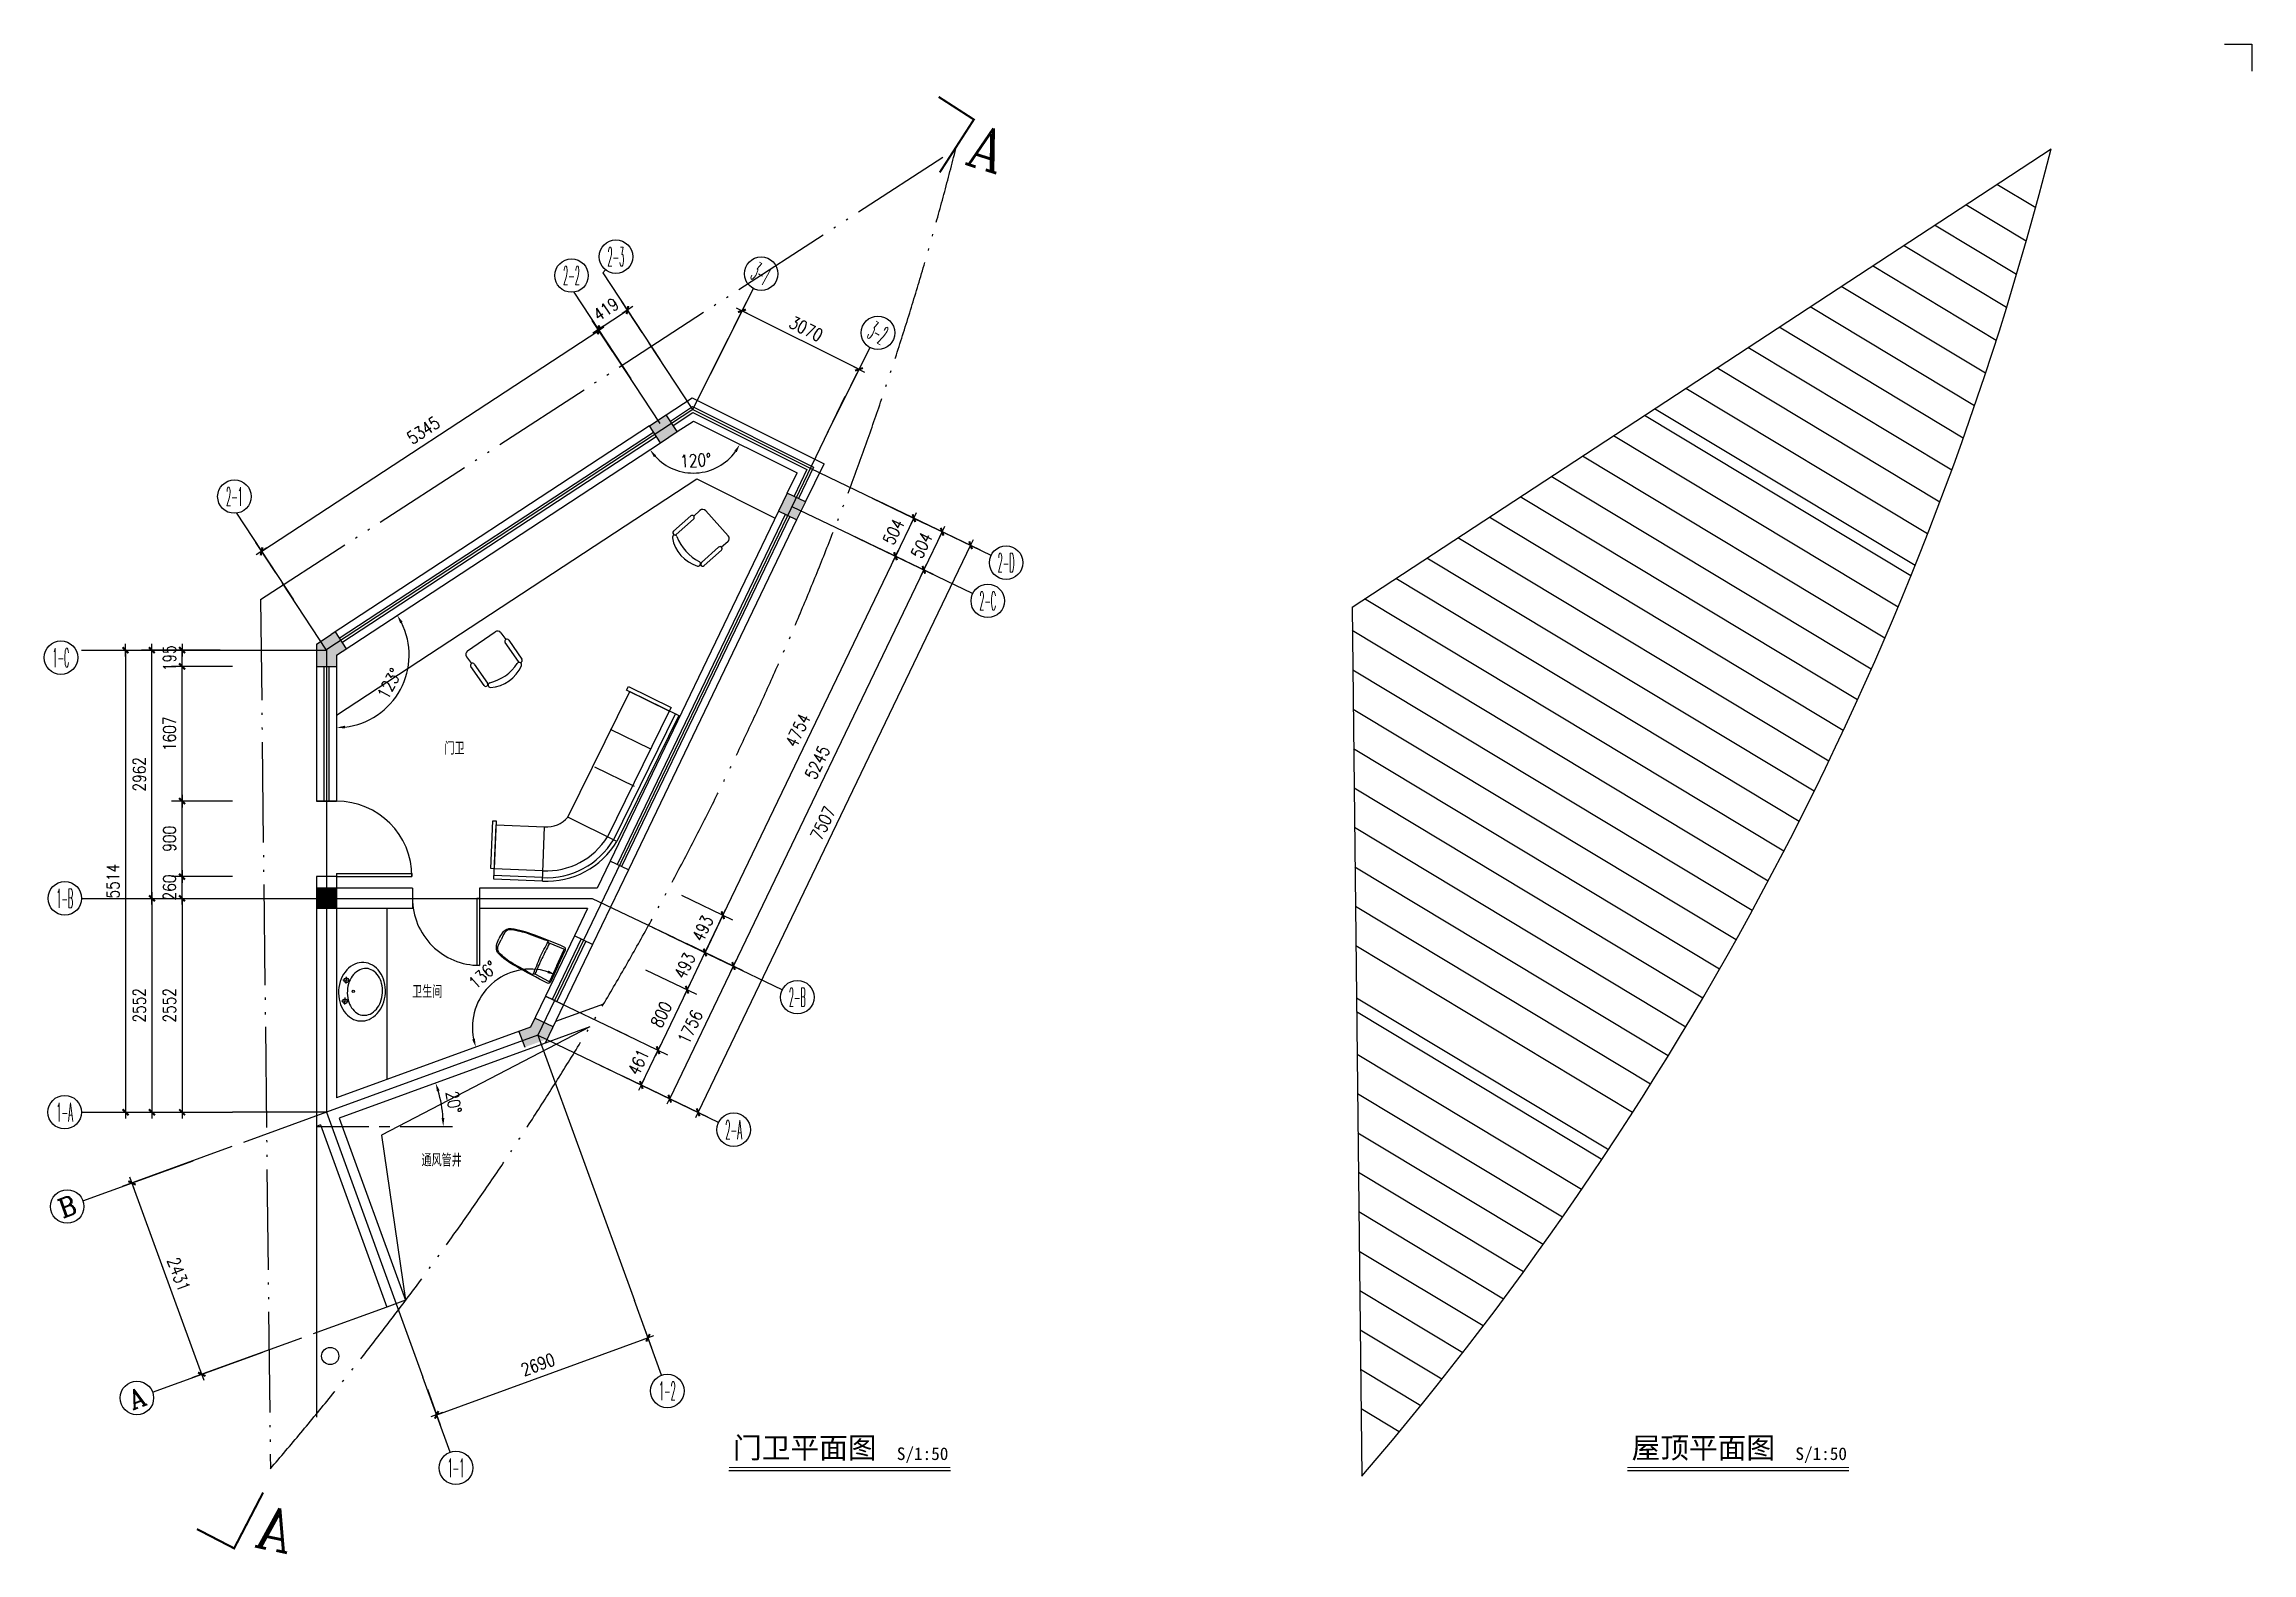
# Model space of a CAD drawing. Extents: x 772793 to 837193, y -2580156 to -2515127.
# Drawn here: x 772793 to 799126, y -2533132 to -2515127 of the extents above; entities that cross this region are included whole.
import ezdxf
from ezdxf.enums import TextEntityAlignment as Align

# ---------------------------------------------------------------- set-up
doc = ezdxf.new("R2010")
doc.units = 0
doc.header["$LTSCALE"] = 500
doc.header["$MEASUREMENT"] = 0
doc.linetypes.add('ACAD_ISO05W100', pattern=[34, 24, -3, 0.5, -3, 0.5, -3])
doc.linetypes.add('CENTER', pattern=[2, 1.25, -0.25, 0.25, -0.25])
doc.layers.get('0').update_dxf_attribs({"linetype": 'CONTINUOUS'})
doc.layers.get('DEFPOINTS').update_dxf_attribs({"linetype": 'CONTINUOUS'})
for name, color, linetype in [('28_TOILET_BATH', 11, 'CONTINUOUS'), ('4', 4, 'CONTINUOUS'), ('6', 6, 'CONTINUOUS'), ('AIDL', 6, 'CONTINUOUS'), ('AXIS', 3, 'CONTINUOUS'), ('AXIS_TEXT', 7, 'CONTINUOUS'), ('BLOCK', 1, 'CONTINUOUS'), ('DDD', 4, 'CONTINUOUS'), ('DOTE', 1, 'CENTER'), ('PUB_TITLE', 4, 'CONTINUOUS'), ('TTT', 8, 'CONTINUOUS'), ('WALL', 7, 'CONTINUOUS'), ('图框TEXT', 7, 'CONTINUOUS')]:
    doc.layers.add(name, color=color, linetype=linetype)
doc.styles.add('COMP', font='complex', dxfattribs={"bigfont": 'hztxt'})
doc.styles.add('COMPLEX', font='COMPLEX')
doc.styles.add('DIM_FONT', font='txt.shx', dxfattribs={"width": 0.8, "bigfont": 'hztxt.shx'})
doc.styles.add('H1', font='simsun.ttf')
doc.dimstyles.new('AXIS50', dxfattribs={"dimscale": 0.5, "dimtxt": 300, "dimasz": 1, "dimexe": 250, "dimexo": 300, "dimgap": 150, "dimtad": 1, "dimdec": 0, "dimzin": 0, "dimtxsty": 'DIM_FONT', "dimblk": '_DIMX', "dimblk1": 'ARCHTICK', "dimblk2": 'ARCHTICK', "dimcen": 0.09, "dimdle": 1.5, "dimse1": 1, "dimse2": 1, "dimclrd": 3, "dimclre": 3, "dimclrt": 7, "dimazin": 3, "dimtfac": 1, "dimtdec": 0, "dimtix": 1, "dimtmove": 0, "dimatfit": 3, "dimtolj": 1, "dimtzin": 0})
doc.dimstyles.new('DIMA50', dxfattribs={"dimscale": 0.5, "dimtxt": 300, "dimasz": 1, "dimexe": 250, "dimexo": 300, "dimgap": 150, "dimtad": 1, "dimdec": 0, "dimzin": 0, "dimtxsty": 'DIM_FONT', "dimblk": '_DIMX', "dimblk1": '_DIMX', "dimblk2": '_DIMX', "dimsah": 1, "dimcen": 0.09, "dimdle": 1.5, "dimse1": 1, "dimclrd": 3, "dimclre": 3, "dimclrt": 7, "dimazin": 3, "dimtfac": 1, "dimtdec": 0, "dimtix": 1, "dimtmove": 0, "dimatfit": 3, "dimtolj": 1, "dimtzin": 0})
doc.dimstyles.new('NORMAL', dxfattribs={"dimscale": 0.5, "dimtxt": 3, "dimasz": 1, "dimexe": 1.5, "dimexo": 1, "dimgap": 1, "dimtad": 1, "dimdec": 0, "dimzin": 0, "dimtxsty": 'DIM_FONT', "dimblk": '_DIMX', "dimblk1": 'ARCHTICK', "dimblk2": 'ARCHTICK', "dimsah": 1, "dimcen": 0.09, "dimdle": 1.5, "dimclrd": 3, "dimclre": 3, "dimclrt": 3, "dimazin": 3, "dimtfac": 1, "dimtdec": 0, "dimtix": 1, "dimtmove": 0, "dimatfit": 3, "dimtolj": 1, "dimtzin": 0})

msp = doc.modelspace()

# ---------------------------------------------------------------- texts
at = {"style": 'COMP'}
msp.add_attdef('A', text='', height=500, rotation=342.42871, dxfattribs=at).set_placement((784040.2, -2516370.8, 0), align=Align.MIDDLE)
at = {"style": 'COMP', "oblique": -180, "text_generation_flag": 4}
msp.add_attdef('A', text='', height=500, rotation=168.13712, dxfattribs=at).set_placement((775551.9, -2532847.2, 0), align=Align.MIDDLE)
at = {"layer": '6', "color": 7, "style": 'DIM_FONT', "width": 0.8}
for s, p in [('门卫', (777567.7, -2523605.2, 0)), ('卫生间', (777182.7, -2526509.2, 0)), ('通风管井', (777293.7, -2528521.2, 0))]:
    msp.add_text(s, height=150, rotation=360, dxfattribs=at).set_placement(p)
at = {"layer": 'PUB_TITLE', "style": 'H1'}
for s, height, p in [('门卫平面图', 251, (781009.4, -2532002.5)), ('S/1:50', 150.6, (782963.5, -2532023.6)), ('屋顶平面图', 251, (791727.4, -2532002.5)), ('S/1:50', 150.6, (793681.5, -2532023.6))]:
    msp.add_text(s, height=height, dxfattribs=at).set_placement(p)

# ---------------------------------------------------------------- blocks, each defined once
blk = doc.blocks.new('M')
at = {"layer": 'BLOCK'}
for p, q in [((0, 40), (1000, 40)), ((0, 40), (0, 0)), ((0, 0), (1000, 0)), ((1000, 40), (1000, 0))]:
    blk.add_line(p, q, dxfattribs=at)
blk.add_arc((0, 0), 1000, 0, 90, dxfattribs=at)
blk = doc.blocks.new('M1')
at = {"layer": 'BLOCK'}
for p, q in [((0, 0), (1000, 0)), ((0, 0), (0, -40)), ((1000, 0), (1000, -40)), ((0, -40), (1000, -40))]:
    blk.add_line(p, q, dxfattribs=at)
blk.add_arc((0, 0), 1000, 270, 0, dxfattribs=at)
blk = doc.blocks.new('X6')
at = {"layer": '28_TOILET_BATH', "color": 0}
for p, q in [((-185, 184), (-210, 197)), ((-3, 204), (-15, 190)), ((-185, -184), (-210, -197)), ((-3, -204), (-15, -190))]:
    blk.add_line(p, q, dxfattribs=at)
for points in [[(0, 0), (0, 193, 0.445994), (-25, 215, 0.01595), (-415, 194, 0.076649), (-657, 143, 0.224847), (-705, 0, 4.593998)], [(0, 0), (0, -193, -0.445994), (-25, -215, -0.01595), (-415, -194, -0.076649), (-657, -143, -0.224847), (-705, 0, -4.593998)], [(-217, 0, 0.015142), (-210, 197, 0.611407), (-215, 200, -0.004881), (-457, 181, 0.053038), (-643, 137, 0.25421), (-680, 62), (-680, 0)], [(-217, 0, -0.015142), (-210, -197, -0.611407), (-215, -200, 0.004881), (-457, -181, -0.053038), (-643, -137, -0.25421), (-680, -62), (-680, 0)], [(-13, 0), (-13, 184, 0.332674), (-19, 192), (-180, 186, 0.271876), (-187, 181, 0.013613), (-191, 0, 43.172872)], [(-13, 0), (-13, -184, -0.332674), (-19, -192), (-180, -186, -0.271876), (-187, -181, -0.013613), (-191, 0, -43.172872)]]:
    blk.add_lwpolyline(points, format="xyb", dxfattribs=at)
blk = doc.blocks.new('_AXISO')
blk.add_circle((0, 0), 0.5)
at = {"layer": 'AXIS_TEXT', "style": 'COMPLEX', "width": 1.041667}
blk.add_attdef('A', text='', height=0.56, dxfattribs=at).set_placement((-0.25, -0.28), (0.25, -0.28), align=Align.FIT)
blk = doc.blocks.new('_DIMX')
blk.add_line((-150, 0), (150, 0))
at = {"const_width": 50}
blk.add_lwpolyline([(-70, -70), (70, 70)], dxfattribs=at)
blk = doc.blocks.new('*D133')
at = {"color": 3, "linetype": 'BYBLOCK'}
blk.add_line((755794, -2525322), (755794, -2527872), dxfattribs=at)
at = {"layer": 'DEFPOINTS', "color": 0, "linetype": 'BYBLOCK'}
for p in [(757272, -2525321), (755794, -2527873), (757272, -2527873)]:
    blk.add_point(p, dxfattribs=at)
at = {"color": 3, "linetype": 'BYBLOCK', "xscale": 0.5, "yscale": 0.5, "zscale": 0.5}
for p, rotation in [((755794, -2525321), 90), ((755794, -2527873), 270)]:
    blk.add_blockref('_DIMX', p, dxfattribs=dict(at, rotation=rotation))
at = {"color": 7, "linetype": 'BYBLOCK', "insert": (755644, -2526597), "char_height": 150, "attachment_point": 5, "rotation": 90, "style": 'DIM_FONT'}
blk.add_mtext('\\A1;2552', dxfattribs=at)
blk = doc.blocks.new('_ARCHTICK')
at = {"color": 0, "linetype": 'BYBLOCK', "const_width": 0.15}
blk.add_lwpolyline([(-0.5, -0.5), (0.5, 0.5)], dxfattribs=at)
blk = doc.blocks.new('*D134')
at = {"color": 3, "linetype": 'BYBLOCK'}
for p, q in [((756398, -2525061), (755669, -2525061)), ((755794, -2525061), (755794, -2525060)), ((755794, -2525321), (755794, -2525061)), ((755794, -2525322), (755794, -2525322))]:
    blk.add_line(p, q, dxfattribs=at)
at = {"layer": 'DEFPOINTS', "color": 0, "linetype": 'BYBLOCK'}
for p in [(755794, -2525061), (756548, -2525061), (757272, -2525321)]:
    blk.add_point(p, dxfattribs=at)
at = {"color": 3, "linetype": 'BYBLOCK', "xscale": 0.5, "yscale": 0.5, "zscale": 0.5}
for p, rotation in [((755794, -2525061), 270), ((755794, -2525321), 90)]:
    blk.add_blockref('_DIMX', p, dxfattribs=dict(at, rotation=rotation))
at = {"color": 7, "linetype": 'BYBLOCK', "insert": (755644, -2525191), "char_height": 150, "attachment_point": 5, "rotation": 90, "style": 'DIM_FONT'}
blk.add_mtext('\\A1;260', dxfattribs=at)
blk = doc.blocks.new('*D135')
at = {"color": 3, "linetype": 'BYBLOCK'}
for p, q in [((756397, -2524161), (755669, -2524161)), ((755794, -2525061), (755794, -2524162))]:
    blk.add_line(p, q, dxfattribs=at)
at = {"layer": 'DEFPOINTS', "color": 0, "linetype": 'BYBLOCK'}
for p in [(755794, -2524161), (756547, -2524161), (757272, -2525061)]:
    blk.add_point(p, dxfattribs=at)
at = {"color": 3, "linetype": 'BYBLOCK', "xscale": 0.5, "yscale": 0.5, "zscale": 0.5}
for p, rotation in [((755794, -2524161), 90), ((755794, -2525061), 270)]:
    blk.add_blockref('_DIMX', p, dxfattribs=dict(at, rotation=rotation))
at = {"color": 7, "linetype": 'BYBLOCK', "insert": (755644, -2524611), "char_height": 150, "attachment_point": 5, "rotation": 90, "style": 'DIM_FONT'}
blk.add_mtext('\\A1;900', dxfattribs=at)
blk = doc.blocks.new('*D136')
at = {"color": 3, "linetype": 'BYBLOCK'}
for p, q in [((756397, -2522554), (755669, -2522554)), ((755794, -2524161), (755794, -2522554))]:
    blk.add_line(p, q, dxfattribs=at)
at = {"layer": 'DEFPOINTS', "color": 0, "linetype": 'BYBLOCK'}
for p in [(755794, -2522554), (756547, -2522554), (756547, -2524161)]:
    blk.add_point(p, dxfattribs=at)
at = {"color": 3, "linetype": 'BYBLOCK', "xscale": 0.5, "yscale": 0.5, "zscale": 0.5}
for p, rotation in [((755794, -2522554), 90), ((755794, -2524161), 270)]:
    blk.add_blockref('_DIMX', p, dxfattribs=dict(at, rotation=rotation))
at = {"color": 7, "linetype": 'BYBLOCK', "insert": (755644, -2523357), "char_height": 150, "attachment_point": 5, "rotation": 90, "style": 'DIM_FONT'}
blk.add_mtext('\\A1;1607', dxfattribs=at)
blk = doc.blocks.new('*D137')
at = {"color": 3, "linetype": 'BYBLOCK'}
for p, q in [((756246, -2522359), (755669, -2522359)), ((755794, -2522358), (755794, -2522358)), ((755794, -2522554), (755794, -2522359)), ((755794, -2522554), (755794, -2522555))]:
    blk.add_line(p, q, dxfattribs=at)
at = {"layer": 'DEFPOINTS', "color": 0, "linetype": 'BYBLOCK'}
for p in [(755794, -2522359), (756396, -2522359), (756547, -2522554)]:
    blk.add_point(p, dxfattribs=at)
at = {"color": 3, "linetype": 'BYBLOCK', "xscale": 0.5, "yscale": 0.5, "zscale": 0.5}
for p, rotation in [((755794, -2522359), 270), ((755794, -2522554), 90)]:
    blk.add_blockref('_DIMX', p, dxfattribs=dict(at, rotation=rotation))
at = {"color": 7, "linetype": 'BYBLOCK', "insert": (755644, -2522456), "char_height": 150, "attachment_point": 5, "rotation": 90, "style": 'DIM_FONT'}
blk.add_mtext('\\A1;195', dxfattribs=at)
blk = doc.blocks.new('*D138')
at = {"color": 3, "linetype": 'BYBLOCK'}
for p, q in [((760932, -2518798), (760696, -2518438)), ((756744, -2521179), (760764, -2518543)), ((756911, -2521436), (756675, -2521075))]:
    blk.add_line(p, q, dxfattribs=at)
at = {"layer": 'DEFPOINTS', "color": 0, "linetype": 'BYBLOCK'}
for p in [(760764, -2518542), (761014, -2518924), (756993, -2521561)]:
    blk.add_point(p, dxfattribs=at)
at = {"color": 3, "linetype": 'BYBLOCK', "xscale": 0.5, "yscale": 0.5, "zscale": 0.5}
for p, rotation in [((760764, -2518542), 33.26136682013938), ((756743, -2521180), 213.2613668201394)]:
    blk.add_blockref('_DIMX', p, dxfattribs=dict(at, rotation=rotation))
at = {"color": 7, "linetype": 'BYBLOCK', "insert": (758672, -2519736), "char_height": 150, "attachment_point": 5, "rotation": 33.2614, "style": 'DIM_FONT'}
blk.add_mtext('\\A1;5345', dxfattribs=at)
blk = doc.blocks.new('*D139')
at = {"color": 3, "linetype": 'BYBLOCK'}
for p, q in [((762377, -2518504), (762529, -2518199)), ((762474, -2518311), (763869, -2519008)), ((763772, -2519202), (763925, -2518897))]:
    blk.add_line(p, q, dxfattribs=at)
at = {"layer": 'DEFPOINTS', "color": 0, "linetype": 'BYBLOCK'}
for p in [(762309, -2518639), (763869, -2519008), (763705, -2519336)]:
    blk.add_point(p, dxfattribs=at)
at = {"color": 3, "linetype": 'BYBLOCK', "xscale": 0.5, "yscale": 0.5, "zscale": 0.5}
for p, rotation in [((762473, -2518310), 153.4379603862537), ((763869, -2519008), 333.4379603862537)]:
    blk.add_blockref('_DIMX', p, dxfattribs=dict(at, rotation=rotation))
at = {"color": 7, "linetype": 'BYBLOCK', "insert": (763238, -2518525), "char_height": 150, "attachment_point": 5, "rotation": 333.438, "style": 'DIM_FONT'}
blk.add_mtext('\\A1;3070', dxfattribs=at)
blk = doc.blocks.new('*D140')
at = {"color": 3, "linetype": 'BYBLOCK'}
for p, q in [((761240, -2530259), (761395, -2530683)), ((758832, -2531484), (761351, -2530565)), ((758720, -2531178), (758874, -2531602))]:
    blk.add_line(p, q, dxfattribs=at)
at = {"layer": 'DEFPOINTS', "color": 0, "linetype": 'BYBLOCK'}
for p in [(761189, -2530118), (761352, -2530565), (758668, -2531037)]:
    blk.add_point(p, dxfattribs=at)
at = {"color": 3, "linetype": 'BYBLOCK', "xscale": 0.5, "yscale": 0.5, "zscale": 0.5}
for p, rotation in [((761352, -2530565), 20.03403020358145), ((758831, -2531484), 200.0340302035814)]:
    blk.add_blockref('_DIMX', p, dxfattribs=dict(at, rotation=rotation))
at = {"color": 7, "linetype": 'BYBLOCK', "insert": (760040, -2530884), "char_height": 150, "attachment_point": 5, "rotation": 20.034, "style": 'DIM_FONT'}
blk.add_mtext('\\A1;2690', dxfattribs=at)
blk = doc.blocks.new('*D141')
at = {"color": 3, "linetype": 'BYBLOCK'}
blk.add_line((755435, -2525322), (755435, -2527872), dxfattribs=at)
at = {"layer": 'DEFPOINTS', "color": 0, "linetype": 'BYBLOCK'}
for p in [(756913, -2525321), (755435, -2527873), (756913, -2527873)]:
    blk.add_point(p, dxfattribs=at)
at = {"color": 3, "linetype": 'BYBLOCK', "xscale": 0.5, "yscale": 0.5, "zscale": 0.5}
for p, rotation in [((755435, -2525321), 90), ((755435, -2527873), 270)]:
    blk.add_blockref('_DIMX', p, dxfattribs=dict(at, rotation=rotation))
at = {"color": 7, "linetype": 'BYBLOCK', "insert": (755285, -2526597), "char_height": 150, "attachment_point": 5, "rotation": 90, "style": 'DIM_FONT'}
blk.add_mtext('\\A1;2552', dxfattribs=at)
blk = doc.blocks.new('*D142')
at = {"color": 3, "linetype": 'BYBLOCK'}
blk.add_line((755121, -2522359), (755121, -2527872), dxfattribs=at)
at = {"layer": 'DEFPOINTS', "color": 0, "linetype": 'BYBLOCK'}
for p in [(756599, -2522359), (755121, -2527873), (756599, -2527873)]:
    blk.add_point(p, dxfattribs=at)
at = {"color": 3, "linetype": 'BYBLOCK', "xscale": 0.5, "yscale": 0.5, "zscale": 0.5}
for p, rotation in [((755121, -2522359), 90), ((755121, -2527873), 270)]:
    blk.add_blockref('_DIMX', p, dxfattribs=dict(at, rotation=rotation))
at = {"color": 7, "linetype": 'BYBLOCK', "insert": (754971, -2525116), "char_height": 150, "attachment_point": 5, "rotation": 90, "style": 'DIM_FONT'}
blk.add_mtext('\\A1;5514', dxfattribs=at)
blk = doc.blocks.new('*D143')
at = {"color": 3, "linetype": 'BYBLOCK'}
for p, q in [((756247, -2522359), (755310, -2522359)), ((755435, -2525321), (755435, -2522359))]:
    blk.add_line(p, q, dxfattribs=at)
at = {"layer": 'DEFPOINTS', "color": 0, "linetype": 'BYBLOCK'}
for p in [(755435, -2522359), (756397, -2522359), (756913, -2525321)]:
    blk.add_point(p, dxfattribs=at)
at = {"color": 3, "linetype": 'BYBLOCK', "xscale": 0.5, "yscale": 0.5, "zscale": 0.5}
for p, rotation in [((755435, -2522359), 90), ((755435, -2525321), 270)]:
    blk.add_blockref('_DIMX', p, dxfattribs=dict(at, rotation=rotation))
at = {"color": 7, "linetype": 'BYBLOCK', "insert": (755285, -2523840), "char_height": 150, "attachment_point": 5, "rotation": 90, "style": 'DIM_FONT'}
blk.add_mtext('\\A1;2962', dxfattribs=at)
blk = doc.blocks.new('*D144')
at = {"color": 3, "linetype": 'BYBLOCK'}
for p, q in [((764026, -2520545), (764636, -2520839)), ((764523, -2520785), (764306, -2521238)), ((763808, -2520999), (764418, -2521293))]:
    blk.add_line(p, q, dxfattribs=at)
at = {"layer": 'DEFPOINTS', "color": 0, "linetype": 'BYBLOCK'}
for p in [(763891, -2520480), (763673, -2520934), (764306, -2521238)]:
    blk.add_point(p, dxfattribs=at)
at = {"color": 3, "linetype": 'BYBLOCK', "xscale": 0.5, "yscale": 0.5, "zscale": 0.5}
for p, rotation in [((764524, -2520784), 64.3449542539594), ((764306, -2521238), 244.3449542539594)]:
    blk.add_blockref('_DIMX', p, dxfattribs=dict(at, rotation=rotation))
at = {"color": 7, "linetype": 'BYBLOCK', "insert": (764279, -2520947), "char_height": 150, "attachment_point": 5, "rotation": 64.345, "style": 'DIM_FONT'}
blk.add_mtext('\\A1;504', dxfattribs=at)
blk = doc.blocks.new('*D145')
at = {"color": 3, "linetype": 'BYBLOCK'}
for p, q in [((763808, -2520999), (764416, -2521291)), ((764303, -2521238), (762245, -2525522)), ((761750, -2525284), (762358, -2525576))]:
    blk.add_line(p, q, dxfattribs=at)
at = {"layer": 'DEFPOINTS', "color": 0, "linetype": 'BYBLOCK'}
for p in [(763673, -2520934), (761614, -2525219), (762245, -2525522)]:
    blk.add_point(p, dxfattribs=at)
at = {"color": 3, "linetype": 'BYBLOCK', "xscale": 0.5, "yscale": 0.5, "zscale": 0.5}
for p, rotation in [((764303, -2521237), 64.34495425389672), ((762245, -2525522), 244.3449542538967)]:
    blk.add_blockref('_DIMX', p, dxfattribs=dict(at, rotation=rotation))
at = {"color": 7, "linetype": 'BYBLOCK', "insert": (763139, -2523315), "char_height": 150, "attachment_point": 5, "rotation": 64.345, "style": 'DIM_FONT'}
blk.add_mtext('\\A1;4754', dxfattribs=at)
blk = doc.blocks.new('*D146')
at = {"color": 3, "linetype": 'BYBLOCK'}
for p, q in [((780889, -2525522), (780675, -2525968)), ((780045, -2525664), (780676, -2525967))]:
    blk.add_line(p, q, dxfattribs=at)
at = {"layer": 'DEFPOINTS', "color": 0, "linetype": 'BYBLOCK'}
for p in [(780258, -2525219), (780044, -2525664), (780675, -2525967)]:
    blk.add_point(p, dxfattribs=at)
at = {"color": 3, "linetype": 'BYBLOCK', "xscale": 0.5, "yscale": 0.5, "zscale": 0.5}
for p, rotation in [((780889, -2525522), 64.34495425389672), ((780675, -2525967), 244.3449542538967)]:
    blk.add_blockref('_ARCHTICK', p, dxfattribs=dict(at, rotation=rotation))
at = {"color": 3, "linetype": 'BYBLOCK', "insert": (780781, -2525744), "char_height": 1.5, "attachment_point": 5, "rotation": 64.345, "style": 'DIM_FONT'}
blk.add_mtext('\\A1;493', dxfattribs=at)
blk = doc.blocks.new('*D147')
at = {"color": 3, "linetype": 'BYBLOCK'}
for p, q in [((761536, -2525729), (762144, -2526021)), ((762031, -2525967), (761818, -2526411)), ((761323, -2526173), (761931, -2526466))]:
    blk.add_line(p, q, dxfattribs=at)
at = {"layer": 'DEFPOINTS', "color": 0, "linetype": 'BYBLOCK'}
for p in [(761401, -2525664), (761187, -2526109), (761818, -2526411)]:
    blk.add_point(p, dxfattribs=at)
at = {"color": 3, "linetype": 'BYBLOCK', "xscale": 0.5, "yscale": 0.5, "zscale": 0.5}
for p, rotation in [((762032, -2525967), 64.34495425389672), ((761818, -2526411), 244.3449542538967)]:
    blk.add_blockref('_DIMX', p, dxfattribs=dict(at, rotation=rotation))
at = {"color": 7, "linetype": 'BYBLOCK', "insert": (761790, -2526124), "char_height": 150, "attachment_point": 5, "rotation": 64.345, "style": 'DIM_FONT'}
blk.add_mtext('\\A1;493', dxfattribs=at)
blk = doc.blocks.new('*D148')
at = {"color": 3, "linetype": 'BYBLOCK'}
for p, q in [((761323, -2526173), (761931, -2526466)), ((761818, -2526412), (761472, -2527132)), ((760976, -2526895), (761584, -2527187))]:
    blk.add_line(p, q, dxfattribs=at)
at = {"layer": 'DEFPOINTS', "color": 0, "linetype": 'BYBLOCK'}
for p in [(761187, -2526109), (760841, -2526830), (761472, -2527133)]:
    blk.add_point(p, dxfattribs=at)
at = {"color": 3, "linetype": 'BYBLOCK', "xscale": 0.5, "yscale": 0.5, "zscale": 0.5}
for p, rotation in [((761818, -2526411), 64.34495425389672), ((761472, -2527133), 244.3449542538967)]:
    blk.add_blockref('_DIMX', p, dxfattribs=dict(at, rotation=rotation))
at = {"color": 7, "linetype": 'BYBLOCK', "insert": (761510, -2526707), "char_height": 150, "attachment_point": 5, "rotation": 64.345, "style": 'DIM_FONT'}
blk.add_mtext('\\A1;800', dxfattribs=at)
blk = doc.blocks.new('*D149')
at = {"color": 3, "linetype": 'BYBLOCK'}
for p, q in [((760976, -2526895), (761584, -2527187)), ((761471, -2527133), (761272, -2527548)), ((760777, -2527310), (761385, -2527602))]:
    blk.add_line(p, q, dxfattribs=at)
at = {"layer": 'DEFPOINTS', "color": 0, "linetype": 'BYBLOCK'}
for p in [(760841, -2526830), (760641, -2527245), (761272, -2527548)]:
    blk.add_point(p, dxfattribs=at)
at = {"color": 3, "linetype": 'BYBLOCK', "xscale": 0.5, "yscale": 0.5, "zscale": 0.5}
for p, rotation in [((761472, -2527133), 64.34495425389672), ((761272, -2527548), 244.3449542538967)]:
    blk.add_blockref('_DIMX', p, dxfattribs=dict(at, rotation=rotation))
at = {"color": 7, "linetype": 'BYBLOCK', "insert": (761237, -2527275), "char_height": 150, "attachment_point": 5, "rotation": 64.345, "style": 'DIM_FONT'}
blk.add_mtext('\\A1;461', dxfattribs=at)
blk = doc.blocks.new('*D150')
at = {"color": 3, "linetype": 'BYBLOCK'}
for p, q in [((761750, -2525284), (762358, -2525576)), ((762245, -2525523), (762032, -2525966)), ((761536, -2525729), (762144, -2526021))]:
    blk.add_line(p, q, dxfattribs=at)
at = {"layer": 'DEFPOINTS', "color": 0, "linetype": 'BYBLOCK'}
for p in [(761614, -2525219), (761401, -2525664), (762032, -2525967)]:
    blk.add_point(p, dxfattribs=at)
at = {"color": 3, "linetype": 'BYBLOCK', "xscale": 0.5, "yscale": 0.5, "zscale": 0.5}
for p, rotation in [((762245, -2525522), 64.34495425389672), ((762032, -2525967), 244.3449542538967)]:
    blk.add_blockref('_DIMX', p, dxfattribs=dict(at, rotation=rotation))
at = {"color": 7, "linetype": 'BYBLOCK', "insert": (762003, -2525680), "char_height": 150, "attachment_point": 5, "rotation": 64.345, "style": 'DIM_FONT'}
blk.add_mtext('\\A1;493', dxfattribs=at)
blk = doc.blocks.new('*D151')
at = {"color": 3, "linetype": 'BYBLOCK'}
for p, q in [((764296, -2520675), (764973, -2521000)), ((764860, -2520947), (764643, -2521400))]:
    blk.add_line(p, q, dxfattribs=at)
at = {"layer": 'DEFPOINTS', "color": 0, "linetype": 'BYBLOCK'}
for p in [(764161, -2520610), (763943, -2521064), (764642, -2521400)]:
    blk.add_point(p, dxfattribs=at)
at = {"color": 3, "linetype": 'BYBLOCK', "xscale": 0.5, "yscale": 0.5, "zscale": 0.5}
for p, rotation in [((764860, -2520946), 64.34495425398417), ((764642, -2521400), 244.3449542539842)]:
    blk.add_blockref('_DIMX', p, dxfattribs=dict(at, rotation=rotation))
at = {"color": 7, "linetype": 'BYBLOCK', "insert": (764616, -2521108), "char_height": 150, "attachment_point": 5, "rotation": 64.345, "style": 'DIM_FONT'}
blk.add_mtext('\\A1;504', dxfattribs=at)
blk = doc.blocks.new('*D152')
at = {"color": 3, "linetype": 'BYBLOCK'}
for p, q in [((764078, -2521129), (764755, -2521454)), ((764642, -2521401), (762372, -2526127))]:
    blk.add_line(p, q, dxfattribs=at)
at = {"layer": 'DEFPOINTS', "color": 0, "linetype": 'BYBLOCK'}
for p in [(763943, -2521064), (761672, -2525792), (762372, -2526128)]:
    blk.add_point(p, dxfattribs=at)
at = {"color": 3, "linetype": 'BYBLOCK', "xscale": 0.5, "yscale": 0.5, "zscale": 0.5}
for p, rotation in [((764642, -2521400), 64.34495425398123), ((762372, -2526128), 244.3449542539813)]:
    blk.add_blockref('_DIMX', p, dxfattribs=dict(at, rotation=rotation))
at = {"color": 7, "linetype": 'BYBLOCK', "insert": (763372, -2523699), "char_height": 150, "attachment_point": 5, "rotation": 64.345, "style": 'DIM_FONT'}
blk.add_mtext('\\A1;5245', dxfattribs=at)
blk = doc.blocks.new('*D153')
at = {"color": 3, "linetype": 'BYBLOCK'}
for p, q in [((761808, -2525857), (762484, -2526182)), ((762371, -2526128), (761611, -2527711)), ((761047, -2527440), (761724, -2527765))]:
    blk.add_line(p, q, dxfattribs=at)
at = {"layer": 'DEFPOINTS', "color": 0, "linetype": 'BYBLOCK'}
for p in [(761672, -2525792), (760912, -2527375), (761611, -2527711)]:
    blk.add_point(p, dxfattribs=at)
at = {"color": 3, "linetype": 'BYBLOCK', "xscale": 0.5, "yscale": 0.5, "zscale": 0.5}
for p, rotation in [((762372, -2526128), 64.34495425398123), ((761611, -2527711), 244.3449542539813)]:
    blk.add_blockref('_DIMX', p, dxfattribs=dict(at, rotation=rotation))
at = {"color": 7, "linetype": 'BYBLOCK', "insert": (761856, -2526855), "char_height": 150, "attachment_point": 5, "rotation": 64.345, "style": 'DIM_FONT'}
blk.add_mtext('\\A1;1756', dxfattribs=at)
blk = doc.blocks.new('*D154')
at = {"color": 3, "linetype": 'BYBLOCK'}
for p, q in [((764297, -2520673), (765313, -2521161)), ((765200, -2521108), (761950, -2527873)), ((761047, -2527440), (762063, -2527928))]:
    blk.add_line(p, q, dxfattribs=at)
at = {"layer": 'DEFPOINTS', "color": 0, "linetype": 'BYBLOCK'}
for p in [(764162, -2520609), (760912, -2527375), (761950, -2527874)]:
    blk.add_point(p, dxfattribs=at)
at = {"color": 3, "linetype": 'BYBLOCK', "xscale": 0.5, "yscale": 0.5, "zscale": 0.5}
for p, rotation in [((765200, -2521107), 64.34495425397795), ((761950, -2527874), 244.344954253978)]:
    blk.add_blockref('_DIMX', p, dxfattribs=dict(at, rotation=rotation))
at = {"color": 7, "linetype": 'BYBLOCK', "insert": (763440, -2524425), "char_height": 150, "attachment_point": 5, "rotation": 64.345, "style": 'DIM_FONT'}
blk.add_mtext('\\A1;7507', dxfattribs=at)
blk = doc.blocks.new('*D155')
at = {"color": 3, "linetype": 'BYBLOCK'}
for p, q in [((760932, -2518798), (760688, -2518426)), ((760757, -2518531), (761107, -2518301)), ((761282, -2518568), (761038, -2518197)), ((761107, -2518301), (761108, -2518301)), ((760756, -2518531), (760756, -2518532))]:
    blk.add_line(p, q, dxfattribs=at)
at = {"layer": 'DEFPOINTS', "color": 0, "linetype": 'BYBLOCK'}
for p in [(761107, -2518301), (761365, -2518694), (761014, -2518924)]:
    blk.add_point(p, dxfattribs=at)
at = {"color": 3, "linetype": 'BYBLOCK', "xscale": 0.5, "yscale": 0.5, "zscale": 0.5}
for p, rotation in [((760757, -2518531), 33.2613668201082), ((761107, -2518301), 213.2613668201083)]:
    blk.add_blockref('_DIMX', p, dxfattribs=dict(at, rotation=rotation))
at = {"color": 7, "linetype": 'BYBLOCK', "insert": (760850, -2518291), "char_height": 150, "attachment_point": 5, "rotation": 33.2614, "style": 'DIM_FONT'}
blk.add_mtext('\\A1;419', dxfattribs=at)
blk = doc.blocks.new('*D156')
at = {"color": 3, "linetype": 'BYBLOCK'}
blk.add_arc((757637, -2522418), 866, 276.6213, 26.6401, dxfattribs=at)
for points in [[(758396, -2522038), (758425, -2522021), (758361, -2521943)], [(757737, -2523294), (757736, -2523261), (757637, -2523283)]]:
    blk.add_solid(points, dxfattribs=at)
at = {"layer": 'DEFPOINTS', "color": 0, "linetype": 'BYBLOCK'}
for p in [(761500, -2519883), (757704, -2522373), (757637, -2522554), (758206, -2523070, 0), (757637, -2524161)]:
    blk.add_point(p, dxfattribs=at)
at = {"color": 7, "linetype": 'BYBLOCK', "insert": (758267, -2522758), "char_height": 150, "attachment_point": 5, "rotation": 61.6307, "style": 'DIM_FONT'}
blk.add_mtext('\\A1;123°', dxfattribs=at)
blk = doc.blocks.new('*D157')
at = {"color": 3, "linetype": 'BYBLOCK'}
blk.add_arc((761893, -2519626), 620, 222.5086, 324.1907, dxfattribs=at)
for points in [[(761423, -2520055), (761449, -2520035), (761374, -2519966)], [(762382, -2519980), (762410, -2519997), (762448, -2519903)]]:
    blk.add_solid(points, dxfattribs=at)
at = {"layer": 'DEFPOINTS', "color": 0, "linetype": 'BYBLOCK'}
for p in [(761893, -2519626), (761500, -2519883), (761715, -2520220, 0), (763132, -2520245), (757704, -2522373)]:
    blk.add_point(p, dxfattribs=at)
at = {"color": 7, "linetype": 'BYBLOCK', "insert": (761921, -2520095), "char_height": 150, "attachment_point": 5, "rotation": 3.3497, "style": 'DIM_FONT'}
blk.add_mtext('\\A1;120°', dxfattribs=at)
blk = doc.blocks.new('*D158')
at = {"color": 3, "linetype": 'BYBLOCK'}
blk.add_arc((759951, -2526859), 694, 72.6096, 191.7353, dxfattribs=at)
for points in [[(760164, -2526182), (760152, -2526213), (760251, -2526234)], [(759287, -2526996), (759255, -2527005), (759298, -2527097)]]:
    blk.add_solid(points, dxfattribs=at)
at = {"layer": 'DEFPOINTS', "color": 0, "linetype": 'BYBLOCK'}
for p in [(759718, -2526205, 0), (760129, -2526488), (759951, -2526859), (759951, -2526859), (757637, -2527701)]:
    blk.add_point(p, dxfattribs=at)
at = {"color": 7, "linetype": 'BYBLOCK', "insert": (759384, -2526234), "char_height": 150, "attachment_point": 5, "rotation": 42.1725, "style": 'DIM_FONT'}
blk.add_mtext('\\A1;136°', dxfattribs=at)
blk = doc.blocks.new('*D159')
at = {"color": 3, "linetype": 'BYBLOCK'}
blk.add_arc((757397, -2528042), 1513, 3.7864, 16.2136, dxfattribs=at)
for points in [[(758834, -2527624), (758866, -2527614), (758819, -2527524)], [(758923, -2527941), (758890, -2527942), (758910, -2528042)]]:
    blk.add_solid(points, dxfattribs=at)
at = {"layer": 'DEFPOINTS', "color": 0, "linetype": 'BYBLOCK'}
for p in [(760126, -2527048), (758900, -2527866, 0), (757397, -2528042), (757397, -2528042), (759026, -2528042)]:
    blk.add_point(p, dxfattribs=at)
at = {"color": 7, "linetype": 'BYBLOCK', "insert": (759035, -2527753), "char_height": 150, "attachment_point": 5, "rotation": 280, "style": 'DIM_FONT'}
blk.add_mtext('\\A1;20°', dxfattribs=at)
blk = doc.blocks.new('*D160')
at = {"color": 3, "linetype": 'BYBLOCK'}
for p, q in [((756387, -2528284), (755080, -2528760)), ((755197, -2528718), (756028, -2531001)), ((757218, -2530568), (755911, -2531044))]:
    blk.add_line(p, q, dxfattribs=at)
at = {"layer": 'DEFPOINTS', "color": 0, "linetype": 'BYBLOCK'}
for p in [(756528, -2528233), (757359, -2530517), (756029, -2531001)]:
    blk.add_point(p, dxfattribs=at)
at = {"color": 3, "linetype": 'BYBLOCK', "xscale": 0.5, "yscale": 0.5, "zscale": 0.5}
for p, rotation in [((755197, -2528717), 110.0000000000013), ((756029, -2531001), 290.0000000000013)]:
    blk.add_blockref('_DIMX', p, dxfattribs=dict(at, rotation=rotation))
at = {"color": 7, "linetype": 'BYBLOCK', "insert": (755754, -2529808), "char_height": 150, "attachment_point": 5, "rotation": 290, "style": 'DIM_FONT'}
blk.add_mtext('\\A1;2431', dxfattribs=at)

# ---------------------------------------------------------------- dimensions: what is measured, and where the dimension line sits
at = {"layer": 'AXIS', "linetype": 'BYBLOCK'}
for base, p1, p2, angle, override, picture, middle in [((779750.5, -2518301.3, 0), (779657.8, -2518923.6, 0), (780008, -2518693.8, 0), 33.26137, {"dimse1": 0}, '*D155', (779493.2, -2518290.7, 0)), ((780888.6, -2525522.3, 0), (782316.1, -2520934.4, 0), (780258, -2525219.4, 0), 64.34495, {"dimse1": 0}, '*D145', (781782.4, -2523314.8, 0)), ((781015.1, -2526127.8, 0), (782586.5, -2521064.3, 0), (780315.8, -2525791.9, 0), 64.34495, {"dimse1": 0, "dimse2": 1}, '*D152', (782015.2, -2523699, 0)), ((780675.1, -2525966.9, 0), (780258, -2525219.4, 0), (780044.4, -2525664, 0), 64.34495, {"dimse1": 0}, '*D150', (780646.6, -2525679.6, 0)), ((780254.6, -2527711.1, 0), (780315.8, -2525791.9, 0), (779555.3, -2527375.2, 0), 64.34495, {"dimse1": 0}, '*D153', (780499.7, -2526854.5, 0)), ((780461.5, -2526411.5, 0), (780044.4, -2525664, 0), (779830.9, -2526108.6, 0), 64.34495, {"dimse1": 0}, '*D147', (780433.1, -2526124.2, 0)), ((780115.2, -2527132.6, 0), (779830.9, -2526108.6, 0), (779484.5, -2526829.7, 0), 64.34495, {"dimse1": 0}, '*D148', (780153.1, -2526707.1, 0)), ((779915.6, -2527548.2, 0), (779484.5, -2526829.7, 0), (779284.9, -2527245.3, 0), 64.34495, {"dimse1": 0}, '*D149', (779880.2, -2527275.5, 0))]:
    dim = msp.add_linear_dim(base=base, p1=p1, p2=p2, angle=angle, dimstyle='DIMA50', override=override, dxfattribs=at)
    dim.commit()
    dim.dimension.update_dxf_attribs({"geometry": picture, "text_midpoint": middle, "insert": (18643.5, 0)})
for p1, p2, distance, text, picture, middle in [((775636.9, -2521560.9, 0), (779657.8, -2518923.6, 0), 455.9, '5345', '*D138', (777315, -2519735.6, 0)), ((780952.9, -2518638.5, 0), (782348.9, -2519336.4, 0), 366.8, '3070', '*D139', (781882, -2518525.2, 0)), ((777311.7, -2531036.7, 0), (779832, -2530117.6, 0), -476.3, '2690', '*D140', (778683.6, -2530883.7, 0))]:
    dim = msp.add_aligned_dim(p1=p1, p2=p2, distance=distance, text=text, dimstyle='DIMA50', override={"dimse1": 0}, dxfattribs=at)
    dim.commit()
    dim.dimension.update_dxf_attribs({"geometry": picture, "text_midpoint": middle, "insert": (18643.5, 0)})
for p1, p2, distance, dimstyle, override, picture, middle in [((782534.1, -2520480.4, 0), (782316.1, -2520934.4, 0), 702.3, 'DIMA50', {"dimse1": 0}, '*D144', (782922.9, -2520946.5, 0)), ((782805.4, -2520608.5, 0), (779555.3, -2527375.2, 0), 1151.5, 'DIMA50', {"dimse1": 0}, '*D154', (782083.1, -2524425.5, 0)), ((782804.5, -2520610.3, 0), (782586.5, -2521064.3, 0), 775.8, 'DIMA50', {"dimse1": 0, "dimse2": 1}, '*D151', (783259.6, -2521108.2, 0)), ((775171.2, -2528232.7), (776002.6, -2530517.1, 0), -1416, 'AXIS50', {"dimblk1": '_DIMX', "dimblk2": '_DIMX', "dimsah": 1, "dimse1": 0, "dimse2": 0}, '*D160', (774397.3, -2529807.9, 0))]:
    dim = msp.add_aligned_dim(p1=p1, p2=p2, distance=distance, dimstyle=dimstyle, override=override, dxfattribs=at)
    dim.commit()
    dim.dimension.update_dxf_attribs({"geometry": picture, "text_midpoint": middle, "insert": (18643.5, 0)})
for base, p1, p2, dimstyle, picture, middle in [((773764.7, -2527872.8, 0), (775242.7, -2522358.7), (775242.7, -2527872.8), 'AXIS50', '*D142', (773614.7, -2525115.7, 0)), ((774078.7, -2522358.7, 0), (775556.7, -2525321.1), (775040.2, -2522358.7), 'DIMA50', '*D143', (773928.7, -2523839.9, 0)), ((774437.7, -2522358.7), (775190.2, -2522553.9), (775039.2, -2522358.7), 'DIMA50', '*D137', (774287.7, -2522456.3, 0)), ((774437.7, -2522553.9), (775190.2, -2524161.1), (775190.2, -2522553.9), 'DIMA50', '*D136', (774287.7, -2523357.5, 0)), ((774437.7, -2524161.1), (775915.7, -2525061.1, 0), (775190.2, -2524161.1), 'DIMA50', '*D135', (774287.7, -2524611.1, 0)), ((774437.7, -2525061.1), (775915.7, -2525321.1, 0), (775191.2, -2525061.1), 'DIMA50', '*D134', (774287.7, -2525191.1, 0)), ((774078.7, -2527872.8, 0), (775556.7, -2525321.1), (775556.7, -2527872.8), 'AXIS50', '*D141', (773928.7, -2526596.9, 0)), ((774437.7, -2527872.8, 0), (775915.7, -2525321.1, 0), (775915.7, -2527872.8, 0), 'AXIS50', '*D133', (774287.7, -2526596.9, 0))]:
    dim = msp.add_linear_dim(base=base, p1=p1, p2=p2, angle=90, dimstyle=dimstyle, dxfattribs=at)
    dim.commit()
    dim.dimension.update_dxf_attribs({"geometry": picture, "text_midpoint": middle, "insert": (18643.5, 0)})
at = {"layer": 'WALL', "linetype": 'BYBLOCK'}
for base, line1, line2, picture, middle in [((780358.6, -2520219.8), ((780536.6, -2519625.6, 0), (781775.5, -2520245, 0)), ((776347.5, -2522373.3, 0), (780143.8, -2519883.3, 0)), '*D157', (780564.1, -2520095.1, 0)), ((776849.2, -2523070.1), ((776280.2, -2522553.9, 0), (776280.2, -2524161.1, 0)), ((776347.5, -2522373.3, 0), (780143.8, -2519883.3, 0)), '*D156', (776910, -2522757.6, 0)), ((778361.7, -2526205.4), ((778594, -2526859.2, 0), (776280.2, -2527701.4, 0)), ((778772.5, -2526487.7, 0), (778594, -2526859.2, 0)), '*D158', (778027.5, -2526233.8, 0)), ((777543.4, -2527865.9), ((776040.2, -2528041.6, 0), (777669.2, -2528041.6, 0)), ((778769.5, -2527048.2, 0), (776040.2, -2528041.6, 0)), '*D159', (777678.3, -2527752.7, 0))]:
    dim = msp.add_angular_dim_2l(base=base, line1=line1, line2=line2, dimstyle='DIMA50', override={"dimasz": 200, "dimsah": 0, "dimse2": 1, "dimtdec": 2}, dxfattribs=at)
    dim.commit()
    dim.dimension.update_dxf_attribs({"geometry": picture, "text_midpoint": middle, "insert": (18643.5, 0)})
dim = msp.add_linear_dim(base=(780675.1, -2525966.9, 0), p1=(780258, -2525219.4, 0), p2=(780044.4, -2525664, 0), angle=64.34495, dimstyle='NORMAL', override={"dimse1": 1}, dxfattribs=at)
dim.commit()
dim.dimension.update_dxf_attribs({"geometry": '*D146', "text_midpoint": (780780.7, -2525744, 0)})

# ---------------------------------------------------------------- hatches: boundary and pattern name
at = {"layer": 'WALL', "linetype": 'BYBLOCK'}
h = msp.add_hatch(color=256, dxfattribs=at)
h.paths.add_polyline_path([(780212.8, -2519551), (780012.2, -2519682.6), (780143.8, -2519883.3), (780344.5, -2519751.7)])
h.paths.add_polyline_path([(781872.3, -2520588.1), (781655.9, -2520484.2), (781552, -2520700.5), (781768.4, -2520804.5)])
h.paths.add_polyline_path([(776347.5, -2522373.3), (776394.8, -2522342.3), (776263.2, -2522141.6), (776215.8, -2522172.7), (776040.2, -2522287.9), (776040.2, -2522553.9), (776280.2, -2522553.9), (776280.2, -2522417.5)])
for points in [[(776280.2, -2525201.1), (776040.2, -2525201.1), (776040.2, -2525441.1), (776280.2, -2525441.1)], [(778863, -2526853.4), (778646.7, -2526749.5), (778594, -2526859.2), (778456.8, -2526909.2), (778525.2, -2527097.1), (778792.8, -2526999.7)]]:
    msp.add_hatch(color=256, dxfattribs=at).paths.add_polyline_path(points)

# ---------------------------------------------------------------- linework, layer by layer
for p, q in [((779762.2, -2524981.3, 0), (779335.2, -2525870.5, 0)), ((779545.9, -2524877.4, 0), (779390.4, -2525201.1, 0)), ((779762.2, -2524981.3, 0), (779545.9, -2524877.4, 0)), ((776280.2, -2525061.1, 0), (776040.2, -2525061.1, 0)), ((776040.2, -2525061.1, 0), (776040.2, -2528041.6, 0)), ((776280.2, -2525061.1, 0), (776280.2, -2525201.1, 0)), ((777186.6, -2525201.1, 0), (776280.2, -2525201.1, 0)), ((777186.6, -2525201.1, 0), (777186.6, -2525441.1, 0)), ((779390.4, -2525201.1, 0), (777986.6, -2525201.1, 0)), ((777986.6, -2525201.1, 0), (777986.6, -2525441.1, 0)), ((776280.2, -2525441.1, 0), (776280.2, -2527701.4, 0)), ((777186.6, -2525441.1, 0), (776280.2, -2525441.1, 0)), ((779275.1, -2525441.1, 0), (777986.6, -2525441.1, 0)), ((779275.1, -2525441.1, 0), (779118.8, -2525766.5, 0)), ((779335.2, -2525870.5, 0), (779118.8, -2525766.5, 0)), ((778772.5, -2526487.7, 0), (778594, -2526859.2, 0)), ((778988.8, -2526591.6, 0), (778769.5, -2527048.2, 0)), ((778988.8, -2526591.6, 0), (778772.5, -2526487.7, 0)), ((778594, -2526859.2, 0), (776280.2, -2527701.4, 0)), ((778863, -2526853.4, 0), (778646.7, -2526749.5, 0)), ((778769.5, -2527048.2, 0), (776313.1, -2527942.2, 0)), ((776087.6, -2528024.3, 0), (776040.2, -2528041.6, 0)), ((776087.6, -2528024.3, 0), (776878.8, -2530198.2, 0)), ((776313.1, -2527942.2, 0), (777104.3, -2530116.1, 0))]:
    msp.add_line(p, q)
msp.add_circle((776205.1, -2530782.8, 0), 102.8)
at = {"layer": '4', "linetype": 'BYBLOCK'}
for p, q in [((780212.8, -2519551, 0), (780520.5, -2519349.2, 0)), ((780344.5, -2519751.7, 0), (780536.6, -2519625.6, 0))]:
    msp.add_line(p, q, dxfattribs=at)
at = {"layer": '4'}
for p, q in [((780262.2, -2519626.2, 0), (780526.5, -2519452.9, 0)), ((780520.5, -2519349.2, 0), (782097.5, -2520137.6, 0)), ((780526.5, -2519452.9, 0), (781970.9, -2520174.9, 0)), ((780012.2, -2519682.6, 0), (776215.8, -2522172.7, 0)), ((776312.5, -2522216.9, 0), (780061.5, -2519757.9, 0)), ((780295.1, -2519676.4, 0), (780530.6, -2519522, 0)), ((780530.6, -2519522, 0), (781891.2, -2520202.2, 0)), ((780536.6, -2519625.6, 0), (781775.5, -2520245, 0)), ((776345.4, -2522267, 0), (780094.4, -2519808, 0)), ((776347.5, -2522373.3, 0), (780143.8, -2519883.3, 0)), ((781655.9, -2520484.2, 0), (781775.5, -2520245, 0)), ((781891.2, -2520202.2, 0), (781737.1, -2520523.2, 0)), ((781970.9, -2520174.9, 0), (781791.2, -2520549.2, 0)), ((781872.3, -2520588.1, 0), (782097.5, -2520137.6, 0)), ((781552, -2520700.5, 0), (779545.9, -2524877.4, 0)), ((781633.2, -2520739.5, 0), (779627, -2524916.3, 0)), ((781687.3, -2520765.5, 0), (779681.1, -2524942.3, 0)), ((781768.4, -2520804.5, 0), (779762.2, -2524981.3, 0)), ((776040.2, -2522553.9, 0), (776040.2, -2524161.1, 0)), ((776130.2, -2522553.9, 0), (776130.2, -2524161.1, 0)), ((776190.2, -2522553.9, 0), (776190.2, -2524161.1, 0)), ((776280.2, -2522553.9, 0), (776280.2, -2524161.1, 0)), ((779118.8, -2525766.5, 0), (778772.5, -2526487.7, 0)), ((779200, -2525805.5, 0), (778853.6, -2526526.6, 0)), ((779254, -2525831.5, 0), (778907.7, -2526552.6, 0)), ((779335.2, -2525870.5, 0), (778988.8, -2526591.6, 0))]:
    msp.add_line(p, q, dxfattribs=at)
at = {"layer": 'AIDL', "color": 2}
for p, q in [((776280.2, -2523135.1, 0), (780577.1, -2520316.6, 0)), ((780577.1, -2520316.6, 0), (781503.5, -2520779.8, 0)), ((780300, -2520940.5, 0), (780505, -2520757.2, 0)), ((780538.4, -2520794.5, 0), (780333.3, -2520977.8, 0)), ((780614.9, -2520692.6, 0), (780540.3, -2520759.2, 0)), ((780685.5, -2520696.6, 0), (780952, -2520994.8, 0)), ((780948.1, -2521065.4, 0), (780873.5, -2521132.1, 0)), ((780633.1, -2521313.3, 0), (780838.2, -2521130.1, 0)), ((780871.5, -2521167.4, 0), (780666.5, -2521350.6, 0)), ((777844, -2522368.7, 0), (778171.8, -2522139.5, 0)), ((778241.4, -2522151.8, 0), (778298.8, -2522233.7, 0)), ((778450.2, -2522493.9, 0), (778292.6, -2522268.5, 0)), ((778333.6, -2522239.9, 0), (778491.2, -2522465.2, 0)), ((777831.7, -2522438.3, 0), (777889, -2522520.3, 0)), ((778040.5, -2522780.5, 0), (777882.9, -2522555.1, 0)), ((777923.8, -2522526.5, 0), (778081.5, -2522751.8, 0)), ((780252, -2523080.9, 0), (779511.4, -2524585.7, 0)), ((780325.3, -2523117, 0), (779584.7, -2524621.8, 0)), ((780020.3, -2523536.2, 0), (779550, -2523304.7, 0)), ((779833.6, -2523987.4, 0), (779363.2, -2523755.9, 0)), ((778735.8, -2525115.9, 0), (778762.6, -2524466.4, 0)), ((778740.9, -2524991.7, 0), (778160.7, -2524967.7, 0)), ((778737.5, -2525073.3, 0), (778157.4, -2525049.3, 0)), ((776880.2, -2525441.1, 0), (776880.2, -2527483, 0)), ((776433.1, -2526300.8, 0), (776356.3, -2526296.2, 0)), ((776394.4, -2526337.8, 0), (776399.2, -2526258.8, 0)), ((776417.8, -2526552.4, 0), (776341, -2526547.7, 0)), ((776379.2, -2526588.6, 0), (776384.2, -2526505.4, 0))]:
    msp.add_line(p, q, dxfattribs=at)
at = {"layer": 'AIDL', "color": 2, "elevation": 0}
for points in [[(779778, -2522853.3), (780361.5, -2523140.4), (779623.1, -2524640.7), (779039.7, -2524353.6)], [(779762.2, -2522792.1), (780270.9, -2523042.5), (780249.8, -2523085.4), (779741, -2522835.1)], [(778144.9, -2524394.6), (778184.4, -2524396.2), (778160.7, -2524967.7), (778121.3, -2524966.1)]]:
    msp.add_lwpolyline(points, close=True, dxfattribs=at)
msp.add_lwpolyline([(778735.8, -2525116.1), (778155.6, -2525092.1), (778182.5, -2524442.4), (778762.6, -2524466.4)], dxfattribs=at)
for points in [[(776605.4, -2526085.5, 0.1200112), (776500.3, -2526104.4, 0.1049567), (776401.6, -2526175.8, 0.0889227), (776335.1, -2526282.2, 0.0801669), (776304.7, -2526417.9, 0.0801669), (776318.5, -2526556.2, 0.0889227), (776371.5, -2526669.9, 0.1049567), (776460.8, -2526752.7, 0.1200112), (776562.9, -2526784.2, 0.1200112), (776668.1, -2526765.3, 0.1049567), (776766.8, -2526693.9, 0.0889227), (776833.2, -2526587.5, 0.0801669), (776863.7, -2526451.9, 0.0801669), (776849.9, -2526313.6, 0.0889227), (776796.8, -2526199.9, 0.1049567), (776707.5, -2526117, 0.1200112)], [(776636.1, -2526157.5, 0.1268224), (776558, -2526172.7, 0.10607), (776482.9, -2526230.3, 0.0857828), (776432.9, -2526315.1, 0.0754446), (776409.5, -2526424.2, 0.0754446), (776419.5, -2526535.4, 0.0857828), (776458.9, -2526625.6, 0.10607), (776526.4, -2526692, 0.1268224), (776602.1, -2526716.5, 0.1268224), (776680.2, -2526701.3, 0.10607), (776755.3, -2526643.6, 0.0857828), (776805.3, -2526558.9, 0.0754446), (776828.7, -2526449.7, 0.0754446), (776818.7, -2526338.5, 0.0857828), (776779.3, -2526248.4, 0.10607), (776711.8, -2526182, 0.1268224)]]:
    msp.add_lwpolyline(points, format="xyb", close=True, dxfattribs=at)
at = {"layer": 'AIDL', "color": 2}
for centre, radius in [((776396.8, -2526298.6, 0), 28), ((776381.5, -2526549.5, 0), 28), ((776479.3, -2526429.9, 0), 14)]:
    msp.add_circle(centre, radius, dxfattribs=at)
for centre, radius, start, end in [((780521.7, -2520775.9, 0), 25, 311.78339, 131.78339), ((780648.2, -2520729.9, 0), 50, 41.78339, 131.78339), ((780314.4, -2521014.6, 0), 28.1, 20.54408, 189.8926), ((780706.3, -2520946.2, 0), 425.9, 189.8926, 253.67418), ((780316.6, -2520959.1, 0), 25, 131.78339, 311.78339), ((780857.6, -2520811, 0), 552.1, 200.54408, 243.0227), ((780914.8, -2521028.1, 0), 50, 311.78339, 41.78339), ((780594.4, -2521328, 0), 28.1, 253.67418, 63.0227), ((780649.8, -2521332, 0), 25, 131.78339, 311.78339), ((780854.9, -2521148.7, 0), 25, 311.78339, 131.78339), ((778200.5, -2522180.4, 0), 50, 34.969, 124.969), ((777872.7, -2522409.7, 0), 50, 124.969, 214.969), ((778313.1, -2522254.2, 0), 25, 34.969, 214.969), ((777903.4, -2522540.8, 0), 25, 34.969, 214.969), ((777978.1, -2522211.4, 0), 552.1, 283.72969, 326.20831), ((778094.4, -2522377.7, 0), 425.9, 273.07821, 336.85979), ((778460.2, -2522534.1, 0), 28.1, 336.85979, 146.20831), ((778470.7, -2522479.6, 0), 25, 214.969, 34.969), ((778061, -2522766.1, 0), 25, 214.969, 34.969), ((778115.8, -2522775, 0), 28.1, 103.72969, 273.07821), ((778788.4, -2524133.1, 0), 334.3, 265.57902, 318.73617), ((778785.8, -2524143.4, 0), 973.9, 267.05351, 329.29093), ((778785.9, -2524143.2, 0), 931.2, 267.02393, 329.07359), ((778786, -2524142.8, 0), 849.9, 266.95811, 328.59483)]:
    msp.add_arc(centre, radius, start, end, dxfattribs=at)
at = {"layer": 'AXIS', "linetype": 'BYBLOCK'}
for p, q in [((779458.4, -2517858.4, 0), (779488.7, -2517820.3, 0)), ((779458.4, -2517858.4, 0), (780138.1, -2518891.6, 0)), ((779109.3, -2518087.4, 0), (779789.1, -2519120.5, 0)), ((781250.6, -2518043.2, 0), (780739.8, -2519065, 0)), ((782642.8, -2518748.4, 0), (782132, -2519770.2, 0)), ((775088.4, -2520724.8), (775768.2, -2521757.9, 0)), ((784086.8, -2521228.6, 0), (782728.2, -2520573.7, 0)), ((783867.9, -2521684.3, 0), (782509.3, -2521029.4, 0)), ((773239.7, -2522358.7, 0), (775040.2, -2522358.7)), ((773239.7, -2525321.1, 0), (775040.2, -2525321.1)), ((781596.3, -2526413.9, 0), (780237.7, -2525759, 0)), ((780836.8, -2527995.3, 0), (779478.2, -2527340.4, 0)), ((773237.2, -2527872.8, 0), (775040.2, -2527872.8)), ((773255.7, -2528929.9, 0), (774570.3, -2528451.5, 0)), ((780157.3, -2531011.3, 0), (779832.6, -2530119.1, 0)), ((774087.1, -2531214.3, 0), (775401.7, -2530735.8)), ((777636.4, -2531928.8, 0), (777311.7, -2531036.7, 0))]:
    msp.add_line(p, q, dxfattribs=at)
at = {"layer": 'AXIS', "linetype": 'BYBLOCK', "const_width": 25, "elevation": 0}
for points in [[(783462, -2515756.3), (783882.2, -2516027.3), (783475.7, -2516657.6)], [(774615.1, -2532847.2), (775058.9, -2533077.6), (775404.4, -2532411.9)]]:
    msp.add_lwpolyline(points, dxfattribs=at)
at = {"layer": 'DDD'}
for p, q in [((788392.9, -2521846.2, 0), (796732.2, -2516376.4, 0)), ((796550.5, -2517082, 0), (796084.5, -2516801.3, 0)), ((796434.9, -2517479.3, 0), (795713.4, -2517044.7, 0)), ((796319.3, -2517876.6, 0), (795342.2, -2517288.1, 0)), ((796199.8, -2518271.6, 0), (794971.1, -2517531.5, 0)), ((796076.5, -2518664.3, 0), (794600, -2517774.9, 0)), ((795949.4, -2519054.7, 0), (794228.9, -2518018.4, 0)), ((795818.5, -2519442.8, 0), (793857.8, -2518261.8, 0)), ((795683.9, -2519828.7, 0), (793486.7, -2518505.2, 0)), ((795545.5, -2520212.3, 0), (793115.5, -2518748.6, 0)), ((795257.7, -2520972.9, 0), (792373.3, -2519235.5, 0)), ((795403.5, -2520593.7, 0), (792744.4, -2518992, 0)), ((795108.4, -2521349.9, 0), (792002.2, -2519478.9, 0)), ((795059.6, -2521470.4, 0), (791883.1, -2519557, 0)), ((794905.5, -2521844.4, 0), (791512, -2519800.4, 0)), ((794586.2, -2522586.1, 0), (790769.8, -2520287.2, 0)), ((794747.6, -2522216.3, 0), (791140.9, -2520043.8, 0)), ((794421.2, -2522953.6, 0), (790398.6, -2520530.7, 0)), ((794252.7, -2523319.1, 0), (790027.5, -2520774.1, 0)), ((794080.5, -2523682.3, 0), (789656.4, -2521017.5, 0)), ((793904.9, -2524043.5, 0), (789285.3, -2521260.9, 0)), ((793725.6, -2524402.5, 0), (788914.2, -2521504.3, 0)), ((788392.9, -2521846.2, 0), (788510, -2532217.8, 0)), ((793542.9, -2524759.4, 0), (788543.1, -2521747.8, 0)), ((793356.6, -2525114.1, 0), (788396.1, -2522126.2, 0)), ((793166.8, -2525466.8, 0), (788401.4, -2522596.4, 0)), ((792973.5, -2525817.3, 0), (788406.7, -2523066.5, 0)), ((792776.7, -2526165.7, 0), (788412, -2523536.7, 0)), ((792576.4, -2526512, 0), (788417.3, -2524006.8, 0)), ((792372.6, -2526856.2, 0), (788422.6, -2524477, 0)), ((792165.2, -2527198.3, 0), (788428, -2524947.1, 0)), ((791954.4, -2527538.2, 0), (788433.3, -2525417.3, 0)), ((791740.1, -2527876.1, 0), (788438.6, -2525887.5, 0)), ((779462.8, -2526583, 0), (778893.4, -2526790.3, 0)), ((791440.9, -2528315.8, 0), (788445.6, -2526511.6, 0)), ((779300.4, -2526855, 0), (778769.5, -2527048.2, 0)), ((791363.7, -2528431.8, 0), (788447.5, -2526675.2, 0)), ((791131.5, -2528795.9, 0), (788453.2, -2527182.7, 0)), ((790904, -2529125.8, 0), (788458.5, -2527652.8, 0)), ((776040.2, -2528041.6, 0), (776040.2, -2531513.3, 0)), ((790672.9, -2529453.6, 0), (788463.8, -2528123, 0)), ((790438.3, -2529779.3, 0), (788469.1, -2528593.1, 0)), ((790200.2, -2530102.8, 0), (788474.4, -2529063.3, 0)), ((789958.5, -2530424.2, 0), (788479.7, -2529533.5, 0)), ((789713.3, -2530743.4, 0), (788485, -2530003.6, 0)), ((789464.5, -2531060.5, 0), (788490.4, -2530473.8, 0)), ((789212.1, -2531375.5, 0), (788495.7, -2530943.9, 0)), ((788956.1, -2531688.2, 0), (788501, -2531414.1, 0))]:
    msp.add_line(p, q, dxfattribs=at)
msp.add_arc((758802.5, -2506744.2, 0), 39133.6, 319.38765, 345.75099, dxfattribs=at)
at = {"layer": 'DOTE', "linetype": 'BYBLOCK'}
for p, q in [((780140.6, -2519656.4, 0), (779437.6, -2518584.7, 0)), ((780528.6, -2519487.4, 0), (780008, -2518693.8, 0)), ((780528.6, -2519487.4, 0), (780952.9, -2518638.5, 0)), ((780528.6, -2519487.4, 0), (776151, -2522358.7, 0)), ((782342, -2519333, 0), (778681, -2526955.3, 0)), ((780528.6, -2519487.4, 0), (781931.1, -2520188.6, 0)), ((781931.1, -2520188.6, 0), (782805.4, -2520608.5, 0)), ((781712.2, -2520644.3, 0), (782586.5, -2521064.3, 0)), ((776160.2, -2522358.7, 0), (775636.9, -2521560.9, 0)), ((775040.2, -2522358.7), (776160.2, -2522358.7, 0)), ((776160.2, -2522358.7, 0), (776160.2, -2527872.8, 0)), ((775040.2, -2525321.1), (779330.6, -2525321.1, 0)), ((779330.6, -2525321.1, 0), (780314.9, -2525793.9, 0)), ((778772.5, -2526487.7, 0), (779755, -2526959.6, 0)), ((778681, -2526955.3, 0), (776160.2, -2527872.8, 0)), ((778681, -2526955.3, 0), (779555.3, -2527375.2, 0)), ((778681, -2526955.3, 0), (779832.6, -2530119.1, 0)), ((776160.2, -2527872.8, 0), (775040.2, -2527872.8)), ((776160.2, -2527872.8, 0), (775171.2, -2528232.7)), ((776160.2, -2527872.8, 0), (777311.7, -2531036.7, 0)), ((776878.8, -2530198.2, 0), (776002.6, -2530517.1, 0))]:
    msp.add_line(p, q, dxfattribs=at)
at = {"layer": 'DOTE', "linetype": 'CENTER'}
msp.add_line((776040.2, -2528041.6, 0), (777669.2, -2528041.6, 0), dxfattribs=at)
at = {"layer": 'PUB_TITLE'}
for p, q in [((780960.1, -2532150), (783602.2, -2532150)), ((791678.1, -2532150), (794320.2, -2532150))]:
    msp.add_line(p, q, dxfattribs=at)
at = {"layer": 'PUB_TITLE', "const_width": 10}
for points in [[(780960.1, -2532113.1), (783602.2, -2532113.1)], [(791678.1, -2532113.1), (794320.2, -2532113.1)]]:
    msp.add_lwpolyline(points, dxfattribs=at)
at = {"layer": 'TTT'}
for p, q in [((779300.4, -2526855, 0), (776818.6, -2528148.4, 0)), ((776818.6, -2528148.4, 0), (777104.3, -2530116.1, 0))]:
    msp.add_line(p, q, dxfattribs=at)
at = {"layer": 'WALL', "linetype": 'ACAD_ISO05W100', "ltscale": 0.1}
for q in [(783666.7, -2516376.4), (775491.2, -2532127.9)]:
    msp.add_line((775374.1, -2521756.3, 0), q, dxfattribs=at)
at = {"layer": 'WALL'}
for p, q in [((780012.2, -2519682.6, 0), (780212.8, -2519551, 0)), ((780143.8, -2519883.3, 0), (780012.2, -2519682.6, 0)), ((780143.8, -2519883.3, 0), (780344.5, -2519751.7, 0)), ((780344.5, -2519751.7, 0), (780212.8, -2519551, 0)), ((781655.9, -2520484.2, 0), (781552, -2520700.5, 0)), ((781872.3, -2520588.1, 0), (781655.9, -2520484.2, 0)), ((781768.4, -2520804.5, 0), (781552, -2520700.5, 0)), ((781872.3, -2520588.1, 0), (781768.4, -2520804.5, 0)), ((776040.2, -2522287.9, 0), (776215.8, -2522172.7, 0)), ((776040.2, -2522287.9, 0), (776040.2, -2522553.9, 0)), ((776263.2, -2522141.6, 0), (776394.8, -2522342.3, 0)), ((776280.2, -2522417.5, 0), (776347.5, -2522373.3, 0)), ((776040.2, -2522553.9, 0), (776280.2, -2522553.9, 0)), ((776280.2, -2522417.5, 0), (776280.2, -2522553.9, 0)), ((776280.2, -2524161.1, 0), (776040.2, -2524161.1, 0))]:
    msp.add_line(p, q, dxfattribs=at)
at = {"layer": 'WALL', "linetype": 'BYBLOCK'}
for p, q in [((776040.2, -2524161.1, 0), (776280.2, -2524161.1, 0)), ((776280.2, -2525201.1, 0), (776040.2, -2525201.1, 0)), ((776280.2, -2525201.1, 0), (776280.2, -2525441.1, 0)), ((776280.2, -2525441.1, 0), (776040.2, -2525441.1, 0)), ((778456.8, -2526909.2, 0), (778525.2, -2527097.1, 0)), ((777104.3, -2530116.1, 0), (776878.8, -2530198.2, 0))]:
    msp.add_line(p, q, dxfattribs=at)
at = {"layer": 'WALL', "linetype": 'ACAD_ISO05W100', "ltscale": 0.1}
msp.add_arc((746148.2, -2506900.6, 0), 38696.6, 319.31309, 345.82555, dxfattribs=at)
at = {"layer": '图框TEXT'}
msp.add_lwpolyline([(798801.3, -2515127.3), (799125.6, -2515127.3), (799125.6, -2515451.6)], dxfattribs=at)

# ---------------------------------------------------------------- block references
at = {"xscale": 0.9, "yscale": 0.9, "zscale": 0.9, "rotation": 1.388502951739713e-10}
msp.add_blockref('M', (776280.2, -2525061.1, 0), dxfattribs=at)
at = {"layer": '4', "xscale": 0.8, "yscale": 0.8, "zscale": 0.8, "rotation": 270.0000000000459}
msp.add_blockref('M1', (777986.6, -2525321.1, 0), dxfattribs=at)
at = {"layer": 'AIDL', "color": 2, "xscale": -1.1, "yscale": 1.1, "zscale": 1.1, "rotation": 155.1981984174071}
msp.add_blockref('X6', (778921.2, -2526128.8, 0), dxfattribs=at)
at = {"layer": 'AXIS', "linetype": 'BYBLOCK'}
ref = msp.add_blockref('_AXISO', (779613, -2517663.6, 0), dxfattribs=dict(at, xscale=400, yscale=400, zscale=400, rotation=1.943955021310501e-11))
ref.add_attrib('A', '2-3', dxfattribs={"layer": 'AXIS_TEXT', "height": 224, "style": 'COMPLEX', "width": 0.3125}).set_placement((779513, -2517775.6, 0), (779713, -2517775.6), align=Align.FIT)
ref = msp.add_blockref('_AXISO', (781345.6, -2517867.2, 0), dxfattribs=dict(at, xscale=400, yscale=400, zscale=400, rotation=331.6306834096204))
ref.add_attrib('A', '3-1', dxfattribs={"layer": 'AXIS_TEXT', "height": 224, "rotation": 331.63068, "style": 'COMPLEX', "width": 0.347222}).set_placement((781204.4, -2517918.2, 0), (781380.4, -2518013.3), align=Align.FIT)
ref = msp.add_blockref('_AXISO', (779083.5, -2517889.1, 0), dxfattribs=dict(at, xscale=400, yscale=400, zscale=400, rotation=1.943955021310501e-11))
ref.add_attrib('A', '2-2', dxfattribs={"layer": 'AXIS_TEXT', "height": 224, "style": 'COMPLEX', "width": 0.3125}).set_placement((778983.5, -2518001.1, 0), (779183.5, -2518001.1), align=Align.FIT)
ref = msp.add_blockref('_AXISO', (782737.9, -2518572.4, 0), dxfattribs=dict(at, xscale=400, yscale=400, zscale=400, rotation=331.6306834096204))
ref.add_attrib('A', '3-2', dxfattribs={"layer": 'AXIS_TEXT', "height": 224, "rotation": 331.63068, "style": 'COMPLEX', "width": 0.317797}).set_placement((782596.7, -2518623.5, 0), (782772.6, -2518718.5), align=Align.FIT)
ref = msp.add_blockref('_AXISO', (775062.6, -2520526.4, 0), dxfattribs=dict(at, xscale=400, yscale=400, zscale=400, rotation=1.943955021310501e-11))
ref.add_attrib('A', '2-1', dxfattribs={"layer": 'AXIS_TEXT', "height": 224, "style": 'COMPLEX', "width": 0.340909}).set_placement((774962.6, -2520638.4, 0), (775162.6, -2520638.4), align=Align.FIT)
ref = msp.add_blockref('_AXISO', (784267.1, -2521315.2, 0), dxfattribs=dict(at, xscale=400, yscale=400, zscale=400, rotation=359.9999999999961))
ref.add_attrib('A', '2-D', dxfattribs={"layer": 'AXIS_TEXT', "height": 224, "style": 'COMPLEX', "width": 0.297619}).set_placement((784167.1, -2521427.2, 0), (784367.1, -2521427.2), align=Align.FIT)
ref = msp.add_blockref('_AXISO', (784048.2, -2521770.9, 0), dxfattribs=dict(at, xscale=400, yscale=400, zscale=400, rotation=359.9999999999961))
ref.add_attrib('A', '2-C', dxfattribs={"layer": 'AXIS_TEXT', "height": 224, "style": 'COMPLEX', "width": 0.307377}).set_placement((783948.2, -2521882.9, 0), (784148.2, -2521882.9), align=Align.FIT)
ref = msp.add_blockref('_AXISO', (772993, -2522448.6, 0), dxfattribs=dict(at, xscale=400, yscale=400, zscale=400, rotation=359.9999999999961))
ref.add_attrib('A', '1-C', dxfattribs={"layer": 'AXIS_TEXT', "height": 224, "style": 'COMPLEX', "width": 0.334821}).set_placement((772893, -2522560.6, 0), (773093, -2522560.6), align=Align.FIT)
ref = msp.add_blockref('_AXISO', (773039.7, -2525321.1, 0), dxfattribs=dict(at, xscale=400, yscale=400, zscale=400, rotation=359.9999999999961))
ref.add_attrib('A', '1-B', dxfattribs={"layer": 'AXIS_TEXT', "height": 224, "style": 'COMPLEX', "width": 0.323276}).set_placement((772939.7, -2525433.1, 0), (773139.7, -2525433.1), align=Align.FIT)
ref = msp.add_blockref('_AXISO', (781776.6, -2526500.5, 0), dxfattribs=dict(at, xscale=400, yscale=400, zscale=400, rotation=359.9999999999961))
ref.add_attrib('A', '2-B', dxfattribs={"layer": 'AXIS_TEXT', "height": 224, "style": 'COMPLEX', "width": 0.297619}).set_placement((781676.6, -2526612.5, 0), (781876.6, -2526612.5), align=Align.FIT)
ref = msp.add_blockref('_AXISO', (773037.2, -2527872.8, 0), dxfattribs=dict(at, xscale=400, yscale=400, zscale=400, rotation=359.9999999999961))
ref.add_attrib('A', '1-A', dxfattribs={"layer": 'AXIS_TEXT', "height": 224, "rotation": 360, "style": 'COMPLEX', "width": 0.317797}).set_placement((772937.2, -2527984.8, 0), (773137.2, -2527984.8), align=Align.FIT)
ref = msp.add_blockref('_AXISO', (781017.1, -2528081.9, 0), dxfattribs=dict(at, xscale=400, yscale=400, zscale=400, rotation=359.9999999999961))
ref.add_attrib('A', '2-A', dxfattribs={"layer": 'AXIS_TEXT', "height": 224, "rotation": 360, "style": 'COMPLEX', "width": 0.292969}).set_placement((780917.1, -2528193.9, 0), (781117.1, -2528193.9), align=Align.FIT)
ref = msp.add_blockref('_AXISO', (773067.8, -2528998.3, 0), dxfattribs=dict(at, xscale=400, yscale=400, zscale=400, rotation=19.99999999999654))
ref.add_attrib('A', 'B', dxfattribs={"layer": 'AXIS_TEXT', "height": 224, "rotation": 20, "style": 'COMPLEX', "width": 1.102941}).set_placement((773012.1, -2529137.8, 0), (773200, -2529069.4), align=Align.FIT)
at = {"layer": 'AXIS', "linetype": 'BYBLOCK', "xscale": 400, "yscale": 400, "zscale": 400, "rotation": 19.99999999999654}
msp.add_blockref('_AXISO', (773899.2, -2531282.7, 0), dxfattribs=at).add_auto_attribs({'A': 'A'})
at = {"layer": 'AXIS', "linetype": 'BYBLOCK'}
ref = msp.add_blockref('_AXISO', (780225.7, -2531199.2, 0), dxfattribs=dict(at, xscale=400, yscale=400, zscale=400, rotation=359.9999999999961))
ref.add_attrib('A', '1-2', dxfattribs={"layer": 'AXIS_TEXT', "height": 224, "style": 'COMPLEX', "width": 0.340909}).set_placement((780125.7, -2531311.2, 0), (780325.7, -2531311.2), align=Align.FIT)
ref = msp.add_blockref('_AXISO', (777704.8, -2532116.7, 0), dxfattribs=dict(at, xscale=400, yscale=400, zscale=400, rotation=359.9999999999961))
ref.add_attrib('A', '1-1', dxfattribs={"layer": 'AXIS_TEXT', "height": 224, "style": 'COMPLEX', "width": 0.375}).set_placement((777604.8, -2532228.7, 0), (777804.8, -2532228.7), align=Align.FIT)

msp.set_redraw_order([(e.dxf.handle, doc.entitydb.next_handle()) for e in msp.query("TEXT MTEXT ATTDEF DIMENSION ARC_DIMENSION")])  # texts and dimensions are drawn at this point

doc.saveas('drawing.dxf')
